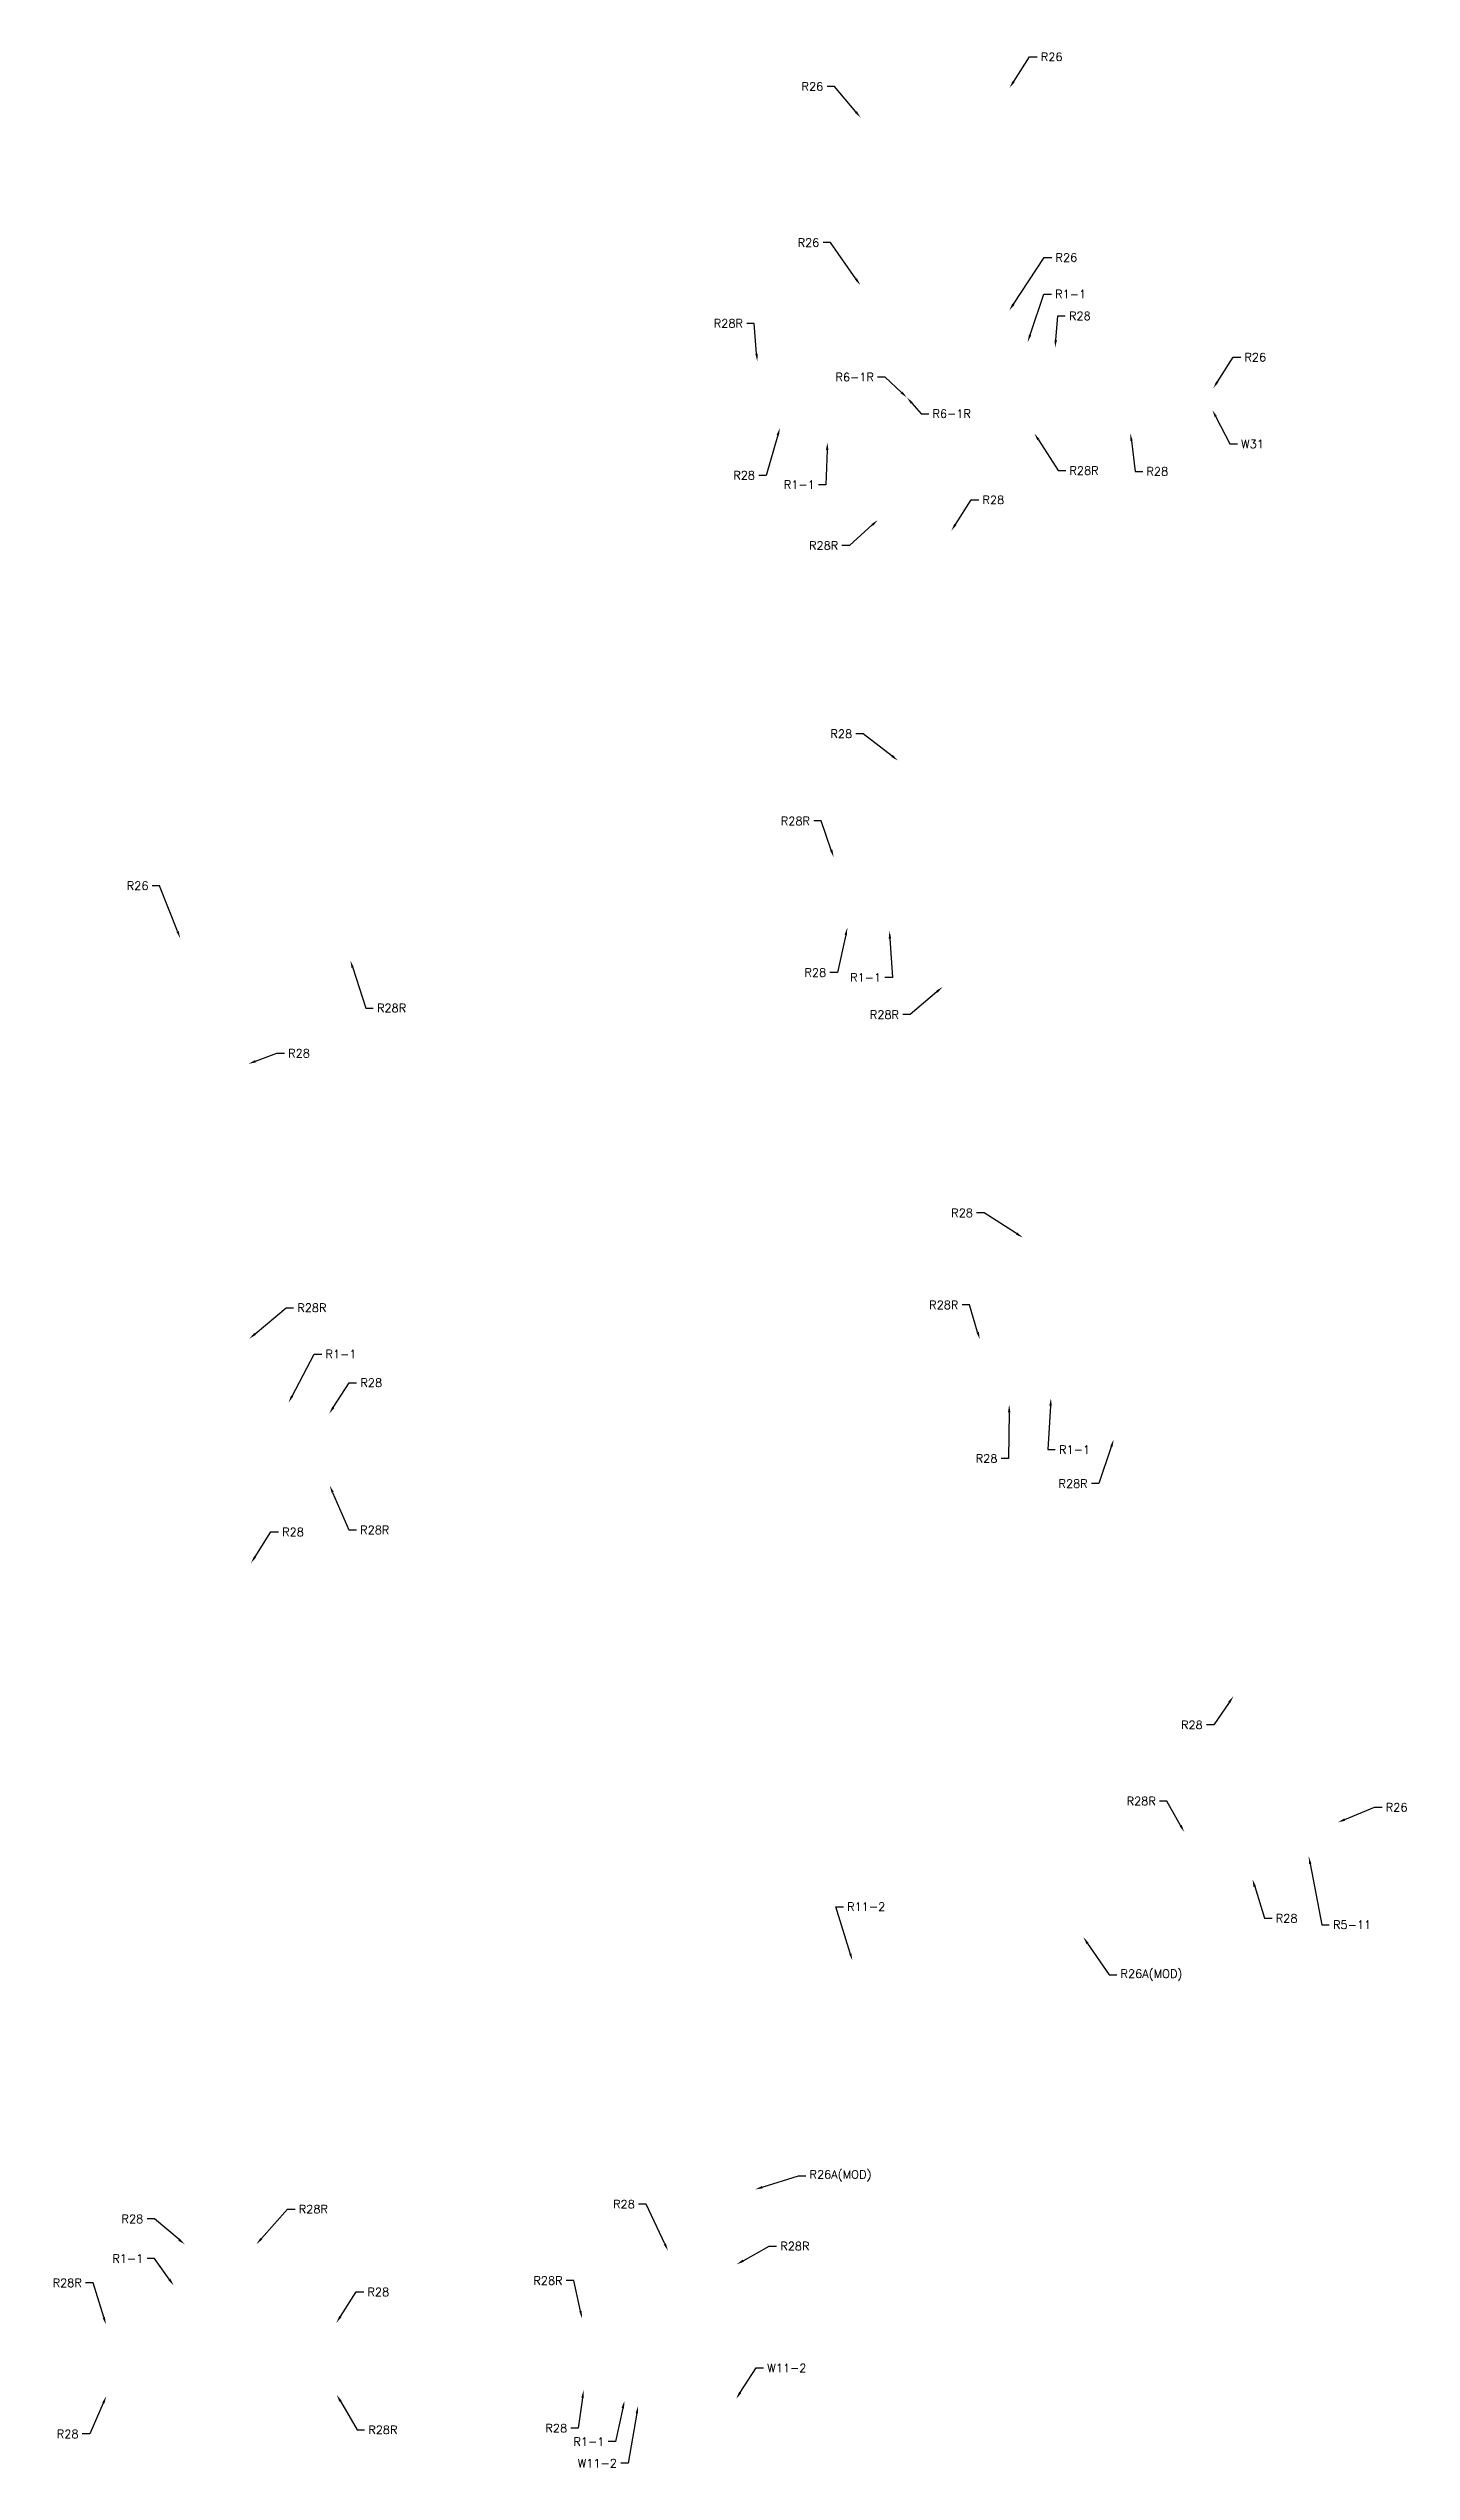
# Model space of a CAD drawing. Header units: feet. Extents: x 680 to 1336, y 215 to 1383.
import ezdxf
from ezdxf import colors
from ezdxf.entities.mleader import LeaderData, LeaderLine
from ezdxf.math import Vec2, Vec3

# ---------------------------------------------------------------- set-up
doc = ezdxf.new("R2010")
doc.units = ezdxf.units.FT
doc.header["$MEASUREMENT"] = 0
doc.layers.add('G-ANNO-NOTE', color=7, linetype='Continuous')
doc.styles.get("Standard").update_dxf_attribs({"font": 'simplex.shx'})

msp = doc.modelspace()

# ---------------------------------------------------------------- leaders
at = {"layer": 'G-ANNO-NOTE'}
ml = msp.add_multileader_mtext('Standard', dxfattribs=at)
ml.set_content('R26', color=256)
ml.set_leader_properties()
ml.build(insert=Vec2(0, 0))
ml.multileader.update_dxf_attribs({"dogleg_length": 0.18, "arrow_head_size": 3.6, "scale": 20})
ctx = ml.context
ctx.base_point, ctx.scale, ctx.arrow_head_size, ctx.landing_gap_size = Vec3(1155.9, 1378.6), 20, 3.6, 1.8
notes = []
notes.append((ctx, [(0, (1, 1, 0), (1152.3, 1378.6), (1, 0), 3.6, [(0, [(1142.7, 1363.7)], 0, [])])]))
ctx.mtext.insert, ctx.mtext.flow_direction = Vec3(1157.7, 1380.6), 5
ctx.mtext.has_bg_fill, ctx.mtext.bg_color, ctx.mtext.bg_scale_factor, ctx.mtext.bg_transparency, ctx.mtext.use_window_bg_color = 1, -1027028792, 1.5, 0, 1
ml = msp.add_multileader_mtext('Standard', dxfattribs=at)
ml.set_content('R26', color=256)
ml.set_leader_properties()
ml.build(insert=Vec2(0, 0))
ml.multileader.update_dxf_attribs({"dogleg_length": 0.18, "arrow_head_size": 3.6, "scale": 20})
ctx = ml.context
ctx.base_point, ctx.scale, ctx.arrow_head_size, ctx.landing_gap_size = Vec3(1040.8, 1364.3), 20, 3.6, 1.8
ctx.text_align_type = 2
notes.append((ctx, [(1, (1, 1, 0), (1058.3, 1364.3), (-1, 0), 3.6, [(0, [(1070.9, 1349.3)], 0, [])])]))
ctx.mtext.insert, ctx.mtext.alignment, ctx.mtext.flow_direction = Vec3(1052.9, 1366.3), 3, 5
ctx.mtext.has_bg_fill, ctx.mtext.bg_color, ctx.mtext.bg_scale_factor, ctx.mtext.bg_transparency, ctx.mtext.use_window_bg_color = 1, -1027028792, 1.5, 0, 1
ml = msp.add_multileader_mtext('Standard', dxfattribs=at)
ml.set_content('R26', color=256)
ml.set_leader_properties()
ml.build(insert=Vec2(0, 0))
ml.multileader.update_dxf_attribs({"dogleg_length": 0.18, "arrow_head_size": 3.6, "scale": 20})
ctx = ml.context
ctx.base_point, ctx.scale, ctx.arrow_head_size, ctx.landing_gap_size = Vec3(1038.9, 1289.1), 20, 3.6, 1.8
ctx.text_align_type = 2
notes.append((ctx, [(1, (1, 1, 0), (1056.4, 1289.1), (-1, 0), 3.6, [(0, [(1070.7, 1268.7)], 0, [])])]))
ctx.mtext.insert, ctx.mtext.alignment, ctx.mtext.flow_direction = Vec3(1051, 1291.1), 3, 5
ctx.mtext.has_bg_fill, ctx.mtext.bg_color, ctx.mtext.bg_scale_factor, ctx.mtext.bg_transparency, ctx.mtext.use_window_bg_color = 1, -1027028792, 1.5, 0, 1
ml = msp.add_multileader_mtext('Standard', dxfattribs=at)
ml.set_content('R1-1', color=256)
ml.set_leader_properties()
ml.build(insert=Vec2(0, 0))
ml.multileader.update_dxf_attribs({"dogleg_length": 0.18, "arrow_head_size": 3.6, "scale": 20})
ctx = ml.context
ctx.base_point, ctx.scale, ctx.arrow_head_size, ctx.landing_gap_size = Vec3(1162.8, 1264.3), 20, 3.6, 1.8
notes.append((ctx, [(0, (1, 1, 0), (1159.2, 1264.3), (1, 0), 3.6, [(0, [(1151.4, 1241.2)], 0, [])])]))
ctx.mtext.insert, ctx.mtext.flow_direction = Vec3(1164.6, 1266.3), 5
ctx.mtext.has_bg_fill, ctx.mtext.bg_color, ctx.mtext.bg_scale_factor, ctx.mtext.bg_transparency, ctx.mtext.use_window_bg_color = 1, -1027028792, 1.5, 0, 1
ml = msp.add_multileader_mtext('Standard', dxfattribs=at)
ml.set_content('R28R', color=256)
ml.set_leader_properties()
ml.build(insert=Vec2(0, 0))
ml.multileader.update_dxf_attribs({"dogleg_length": 0.18, "arrow_head_size": 3.6, "scale": 20})
ctx = ml.context
ctx.base_point, ctx.scale, ctx.arrow_head_size, ctx.landing_gap_size = Vec3(998.1, 1250.2), 20, 3.6, 1.8
ctx.text_align_type = 2
notes.append((ctx, [(1, (1, 1, 0), (1019.6, 1250.2), (-1, 0), 3.6, [(0, [(1021.1, 1231.9)], 0, [])])]))
ctx.mtext.insert, ctx.mtext.alignment, ctx.mtext.flow_direction = Vec3(1014.2, 1252.2), 3, 5
ctx.mtext.has_bg_fill, ctx.mtext.bg_color, ctx.mtext.bg_scale_factor, ctx.mtext.bg_transparency, ctx.mtext.use_window_bg_color = 1, -1027028792, 1.5, 0, 1
ml = msp.add_multileader_mtext('Standard', dxfattribs=at)
ml.set_content('R26', color=256)
ml.set_leader_properties()
ml.build(insert=Vec2(0, 0))
ml.multileader.update_dxf_attribs({"dogleg_length": 0.18, "arrow_head_size": 3.6, "scale": 20})
ctx = ml.context
ctx.base_point, ctx.scale, ctx.arrow_head_size, ctx.landing_gap_size = Vec3(1254, 1233.9), 20, 3.6, 1.8
notes.append((ctx, [(0, (1, 1, 0), (1250.4, 1233.9), (1, 0), 3.6, [(0, [(1240.8, 1219)], 0, [])])]))
ctx.mtext.insert, ctx.mtext.flow_direction = Vec3(1255.8, 1235.9), 5
ctx.mtext.has_bg_fill, ctx.mtext.bg_color, ctx.mtext.bg_scale_factor, ctx.mtext.bg_transparency, ctx.mtext.use_window_bg_color = 1, -1027028792, 1.5, 0, 1
ml = msp.add_multileader_mtext('Standard', dxfattribs=at)
ml.set_content('R6-1R', color=256)
ml.set_leader_properties()
ml.build(insert=Vec2(0, 0))
ml.multileader.update_dxf_attribs({"dogleg_length": 0.18, "arrow_head_size": 3.6, "scale": 20})
ctx = ml.context
ctx.base_point, ctx.scale, ctx.arrow_head_size, ctx.landing_gap_size = Vec3(1103.7, 1206.7), 20, 3.6, 1.8
notes.append((ctx, [(0, (1, 1, 0), (1100.1, 1206.7), (1, 0), 3.6, [(0, [(1093.2, 1214.5)], 0, [])])]))
ctx.mtext.insert, ctx.mtext.flow_direction = Vec3(1105.5, 1208.7), 5
ctx.mtext.has_bg_fill, ctx.mtext.bg_color, ctx.mtext.bg_scale_factor, ctx.mtext.bg_transparency, ctx.mtext.use_window_bg_color = 1, -1027028792, 1.5, 0, 1
ml = msp.add_multileader_mtext('Standard', dxfattribs=at)
ml.set_content('W31', color=256)
ml.set_leader_properties()
ml.build(insert=Vec2(0, 0))
ml.multileader.update_dxf_attribs({"dogleg_length": 0.18, "arrow_head_size": 3.6, "scale": 20})
ctx = ml.context
ctx.base_point, ctx.scale, ctx.arrow_head_size, ctx.landing_gap_size = Vec3(1252.4, 1192.1), 20, 3.6, 1.8
notes.append((ctx, [(0, (1, 1, 0), (1248.8, 1192.1), (1, 0), 3.6, [(0, [(1240.4, 1208.4)], 0, [])])]))
ctx.mtext.insert, ctx.mtext.flow_direction = Vec3(1254.2, 1194.1), 5
ctx.mtext.has_bg_fill, ctx.mtext.bg_color, ctx.mtext.bg_scale_factor, ctx.mtext.bg_transparency, ctx.mtext.use_window_bg_color = 1, -1027028792, 1.5, 0, 1
ml = msp.add_multileader_mtext('Standard', dxfattribs=at)
ml.set_content('R1-1', color=256)
ml.set_leader_properties()
ml.build(insert=Vec2(0, 0))
ml.multileader.update_dxf_attribs({"dogleg_length": 0.18, "arrow_head_size": 3.6, "scale": 20})
ctx = ml.context
ctx.base_point, ctx.scale, ctx.arrow_head_size, ctx.landing_gap_size = Vec3(1034.1, 1172.5), 20, 3.6, 1.8
ctx.text_align_type = 2
notes.append((ctx, [(1, (1, 1, 0), (1054.2, 1172.5), (-1, 0), 3.6, [(0, [(1054.9, 1192.8)], 0, [])])]))
ctx.mtext.insert, ctx.mtext.alignment, ctx.mtext.flow_direction = Vec3(1048.8, 1174.5), 3, 5
ctx.mtext.has_bg_fill, ctx.mtext.bg_color, ctx.mtext.bg_scale_factor, ctx.mtext.bg_transparency, ctx.mtext.use_window_bg_color = 1, -1027028792, 1.5, 0, 1
ml = msp.add_multileader_mtext('Standard', dxfattribs=at)
ml.set_content('R28R', color=256)
ml.set_leader_properties()
ml.build(insert=Vec2(0, 0))
ml.multileader.update_dxf_attribs({"dogleg_length": 0.18, "arrow_head_size": 3.6, "scale": 20})
ctx = ml.context
ctx.base_point, ctx.scale, ctx.arrow_head_size, ctx.landing_gap_size = Vec3(1169.7, 1179.3), 20, 3.6, 1.8
notes.append((ctx, [(0, (1, 1, 0), (1166.1, 1179.3), (1, 0), 3.6, [(0, [(1154.6, 1197.2)], 0, [])])]))
ctx.mtext.insert, ctx.mtext.flow_direction = Vec3(1171.5, 1181.3), 5
ctx.mtext.has_bg_fill, ctx.mtext.bg_color, ctx.mtext.bg_scale_factor, ctx.mtext.bg_transparency, ctx.mtext.use_window_bg_color = 1, -1027028792, 1.5, 0, 1
ml = msp.add_multileader_mtext('Standard', dxfattribs=at)
ml.set_content('R28', color=256)
ml.set_leader_properties()
ml.build(insert=Vec2(0, 0))
ml.multileader.update_dxf_attribs({"dogleg_length": 0.18, "arrow_head_size": 3.6, "scale": 20})
ctx = ml.context
ctx.base_point, ctx.scale, ctx.arrow_head_size, ctx.landing_gap_size = Vec3(1206.8, 1178.9), 20, 3.6, 1.8
notes.append((ctx, [(0, (1, 1, 0), (1203.2, 1178.9), (1, 0), 3.6, [(0, [(1200.9, 1197.2)], 0, [])])]))
ctx.mtext.insert, ctx.mtext.flow_direction = Vec3(1208.6, 1180.9), 5
ctx.mtext.has_bg_fill, ctx.mtext.bg_color, ctx.mtext.bg_scale_factor, ctx.mtext.bg_transparency, ctx.mtext.use_window_bg_color = 1, -1027028792, 1.5, 0, 1
ml = msp.add_multileader_mtext('Standard', dxfattribs=at)
ml.set_content('R28', color=256)
ml.set_leader_properties()
ml.build(insert=Vec2(0, 0))
ml.multileader.update_dxf_attribs({"dogleg_length": 0.18, "arrow_head_size": 3.6, "scale": 20})
ctx = ml.context
ctx.base_point, ctx.scale, ctx.arrow_head_size, ctx.landing_gap_size = Vec3(1127.8, 1165.2), 20, 3.6, 1.8
notes.append((ctx, [(0, (1, 1, 0), (1124.2, 1165.2), (1, 0), 3.6, [(0, [(1114.6, 1150.3)], 0, [])])]))
ctx.mtext.insert, ctx.mtext.flow_direction = Vec3(1129.6, 1167.2), 5
ctx.mtext.has_bg_fill, ctx.mtext.bg_color, ctx.mtext.bg_scale_factor, ctx.mtext.bg_transparency, ctx.mtext.use_window_bg_color = 1, -1027028792, 1.5, 0, 1
ml = msp.add_multileader_mtext('Standard', dxfattribs=at)
ml.set_content('R28R', color=256)
ml.set_leader_properties()
ml.build(insert=Vec2(0, 0))
ml.multileader.update_dxf_attribs({"dogleg_length": 0.18, "arrow_head_size": 3.6, "scale": 20})
ctx = ml.context
ctx.base_point, ctx.scale, ctx.arrow_head_size, ctx.landing_gap_size = Vec3(1044, 1143.2), 20, 3.6, 1.8
ctx.text_align_type = 2
notes.append((ctx, [(1, (1, 1, 0), (1065.5, 1143.2), (-1, 0), 3.6, [(0, [(1079.2, 1155.5)], 0, [])])]))
ctx.mtext.insert, ctx.mtext.alignment, ctx.mtext.flow_direction = Vec3(1060.1, 1145.2), 3, 5
ctx.mtext.has_bg_fill, ctx.mtext.bg_color, ctx.mtext.bg_scale_factor, ctx.mtext.bg_transparency, ctx.mtext.use_window_bg_color = 1, -1027028792, 1.5, 0, 1
ml = msp.add_multileader_mtext('Standard', dxfattribs=at)
ml.set_content('R28', color=256)
ml.set_leader_properties()
ml.build(insert=Vec2(0, 0))
ml.multileader.update_dxf_attribs({"dogleg_length": 0.18, "arrow_head_size": 3.6, "scale": 20})
ctx = ml.context
ctx.base_point, ctx.scale, ctx.arrow_head_size, ctx.landing_gap_size = Vec3(1054.6, 1052.5), 20, 3.6, 1.8
ctx.text_align_type = 2
notes.append((ctx, [(1, (1, 1, 0), (1072.2, 1052.5), (-1, 0), 3.6, [(0, [(1088.9, 1039.6)], 0, [])])]))
ctx.mtext.insert, ctx.mtext.alignment, ctx.mtext.flow_direction = Vec3(1066.8, 1054.5), 3, 5
ctx.mtext.has_bg_fill, ctx.mtext.bg_color, ctx.mtext.bg_scale_factor, ctx.mtext.bg_transparency, ctx.mtext.use_window_bg_color = 1, -1027028792, 1.5, 0, 1
ml = msp.add_multileader_mtext('Standard', dxfattribs=at)
ml.set_content('R28R', color=256)
ml.set_leader_properties()
ml.build(insert=Vec2(0, 0))
ml.multileader.update_dxf_attribs({"dogleg_length": 0.18, "arrow_head_size": 3.6, "scale": 20})
ctx = ml.context
ctx.base_point, ctx.scale, ctx.arrow_head_size, ctx.landing_gap_size = Vec3(1030.4, 1010.5), 20, 3.6, 1.8
ctx.text_align_type = 2
notes.append((ctx, [(1, (1, 1, 0), (1051.9, 1010.5), (-1, 0), 3.6, [(0, [(1057.9, 993.1)], 0, [])])]))
ctx.mtext.insert, ctx.mtext.alignment, ctx.mtext.flow_direction = Vec3(1046.5, 1012.5), 3, 5
ctx.mtext.has_bg_fill, ctx.mtext.bg_color, ctx.mtext.bg_scale_factor, ctx.mtext.bg_transparency, ctx.mtext.use_window_bg_color = 1, -1027028792, 1.5, 0, 1
ml = msp.add_multileader_mtext('Standard', dxfattribs=at)
ml.set_content('R26', color=256)
ml.set_leader_properties()
ml.build(insert=Vec2(0, 0))
ml.multileader.update_dxf_attribs({"dogleg_length": 0.18, "arrow_head_size": 3.6, "scale": 20})
ctx = ml.context
ctx.base_point, ctx.scale, ctx.arrow_head_size, ctx.landing_gap_size = Vec3(715.7, 979.3), 20, 3.6, 1.8
ctx.text_align_type = 2
notes.append((ctx, [(1, (1, 1, 0), (733.2, 979.3), (-1, 0), 3.6, [(0, [(743.1, 954)], 0, [])])]))
ctx.mtext.insert, ctx.mtext.alignment, ctx.mtext.flow_direction = Vec3(727.8, 981.3), 3, 5
ctx.mtext.has_bg_fill, ctx.mtext.bg_color, ctx.mtext.bg_scale_factor, ctx.mtext.bg_transparency, ctx.mtext.use_window_bg_color = 1, -1027028792, 1.5, 0, 1
ml = msp.add_multileader_mtext('Standard', dxfattribs=at)
ml.set_content('R1-1', color=256)
ml.set_leader_properties()
ml.build(insert=Vec2(0, 0))
ml.multileader.update_dxf_attribs({"dogleg_length": 0.18, "arrow_head_size": 3.6, "scale": 20})
ctx = ml.context
ctx.base_point, ctx.scale, ctx.arrow_head_size, ctx.landing_gap_size = Vec3(1066.1, 935.1), 20, 3.6, 1.8
ctx.text_align_type = 2
notes.append((ctx, [(1, (1, 1, 0), (1086.2, 935.1), (-1, 0), 3.6, [(0, [(1084.8, 957.5)], 0, [])])]))
ctx.mtext.insert, ctx.mtext.alignment, ctx.mtext.flow_direction = Vec3(1080.8, 937.1), 3, 5
ctx.mtext.has_bg_fill, ctx.mtext.bg_color, ctx.mtext.bg_scale_factor, ctx.mtext.bg_transparency, ctx.mtext.use_window_bg_color = 1, -1027028792, 1.5, 0, 1
ml = msp.add_multileader_mtext('Standard', dxfattribs=at)
ml.set_content('R28R', color=256)
ml.set_leader_properties()
ml.build(insert=Vec2(0, 0))
ml.multileader.update_dxf_attribs({"dogleg_length": 0.18, "arrow_head_size": 3.6, "scale": 20})
ctx = ml.context
ctx.base_point, ctx.scale, ctx.arrow_head_size, ctx.landing_gap_size = Vec3(836.1, 920.4), 20, 3.6, 1.8
notes.append((ctx, [(0, (1, 1, 0), (832.5, 920.4), (1, 0), 3.6, [(0, [(825.1, 943.2)], 0, [])])]))
ctx.mtext.insert, ctx.mtext.flow_direction = Vec3(837.9, 922.4), 5
ctx.mtext.has_bg_fill, ctx.mtext.bg_color, ctx.mtext.bg_scale_factor, ctx.mtext.bg_transparency, ctx.mtext.use_window_bg_color = 1, -1027028792, 1.5, 0, 1
ml = msp.add_multileader_mtext('Standard', dxfattribs=at)
ml.set_content('R28', color=256)
ml.set_leader_properties()
ml.build(insert=Vec2(0, 0))
ml.multileader.update_dxf_attribs({"dogleg_length": 0.18, "arrow_head_size": 3.6, "scale": 20})
ctx = ml.context
ctx.base_point, ctx.scale, ctx.arrow_head_size, ctx.landing_gap_size = Vec3(793.3, 898.6), 20, 3.6, 1.8
notes.append((ctx, [(0, (1, 1, 0), (789.7, 898.6), (1, 0), 3.6, [(0, [(776, 893.5)], 0, [])])]))
ctx.mtext.insert, ctx.mtext.flow_direction = Vec3(795.1, 900.6), 5
ctx.mtext.has_bg_fill, ctx.mtext.bg_color, ctx.mtext.bg_scale_factor, ctx.mtext.bg_transparency, ctx.mtext.use_window_bg_color = 1, -1027028792, 1.5, 0, 1
ml = msp.add_multileader_mtext('Standard', dxfattribs=at)
ml.set_content('R28', color=256)
ml.set_leader_properties()
ml.build(insert=Vec2(0, 0))
ml.multileader.update_dxf_attribs({"dogleg_length": 0.18, "arrow_head_size": 3.6, "scale": 20})
ctx = ml.context
ctx.base_point, ctx.scale, ctx.arrow_head_size, ctx.landing_gap_size = Vec3(1112.7, 821.7), 20, 3.6, 1.8
ctx.text_align_type = 2
notes.append((ctx, [(1, (1, 1, 0), (1130.4, 821.7), (-1, 0), 3.6, [(0, [(1149.1, 809.8)], 0, [])])]))
ctx.mtext.insert, ctx.mtext.alignment, ctx.mtext.flow_direction = Vec3(1125, 823.7), 3, 5
ctx.mtext.has_bg_fill, ctx.mtext.bg_color, ctx.mtext.bg_scale_factor, ctx.mtext.bg_transparency, ctx.mtext.use_window_bg_color = 1, -1027028792, 1.5, 0, 1
ml = msp.add_multileader_mtext('Standard', dxfattribs=at)
ml.set_content('R28R', color=256)
ml.set_leader_properties()
ml.build(insert=Vec2(0, 0))
ml.multileader.update_dxf_attribs({"dogleg_length": 0.18, "arrow_head_size": 3.6, "scale": 20})
ctx = ml.context
ctx.base_point, ctx.scale, ctx.arrow_head_size, ctx.landing_gap_size = Vec3(1101.9, 777.4), 20, 3.6, 1.8
ctx.text_align_type = 2
notes.append((ctx, [(1, (1, 1, 0), (1123.4, 777.4), (-1, 0), 3.6, [(0, [(1128.3, 760.8)], 0, [])])]))
ctx.mtext.insert, ctx.mtext.alignment, ctx.mtext.flow_direction = Vec3(1118, 779.4), 3, 5
ctx.mtext.has_bg_fill, ctx.mtext.bg_color, ctx.mtext.bg_scale_factor, ctx.mtext.bg_transparency, ctx.mtext.use_window_bg_color = 1, -1027028792, 1.5, 0, 1
ml = msp.add_multileader_mtext('Standard', dxfattribs=at)
ml.set_content('R1-1', color=256)
ml.set_leader_properties()
ml.build(insert=Vec2(0, 0))
ml.multileader.update_dxf_attribs({"dogleg_length": 0.18, "arrow_head_size": 3.6, "scale": 20})
ctx = ml.context
ctx.base_point, ctx.scale, ctx.arrow_head_size, ctx.landing_gap_size = Vec3(811.3, 753.7), 20, 3.6, 1.8
notes.append((ctx, [(0, (1, 1, 0), (807.7, 753.7), (1, 0), 3.6, [(0, [(795.3, 730.3)], 0, [])])]))
ctx.mtext.insert, ctx.mtext.flow_direction = Vec3(813.1, 755.7), 5
ctx.mtext.has_bg_fill, ctx.mtext.bg_color, ctx.mtext.bg_scale_factor, ctx.mtext.bg_transparency, ctx.mtext.use_window_bg_color = 1, -1027028792, 1.5, 0, 1
ml = msp.add_multileader_mtext('Standard', dxfattribs=at)
ml.set_content('R28', color=256)
ml.set_leader_properties()
ml.build(insert=Vec2(0, 0))
ml.multileader.update_dxf_attribs({"dogleg_length": 0.18, "arrow_head_size": 3.6, "scale": 20})
ctx = ml.context
ctx.base_point, ctx.scale, ctx.arrow_head_size, ctx.landing_gap_size = Vec3(1124.5, 703.4), 20, 3.6, 1.8
ctx.text_align_type = 2
notes.append((ctx, [(1, (1, 1, 0), (1142.2, 703.4), (-1, 0), 3.6, [(0, [(1142.5, 729.3)], 0, [])])]))
ctx.mtext.insert, ctx.mtext.alignment, ctx.mtext.flow_direction = Vec3(1136.8, 705.4), 3, 5
ctx.mtext.has_bg_fill, ctx.mtext.bg_color, ctx.mtext.bg_scale_factor, ctx.mtext.bg_transparency, ctx.mtext.use_window_bg_color = 1, -1027028792, 1.5, 0, 1
ml = msp.add_multileader_mtext('Standard', dxfattribs=at)
ml.set_content('R1-1', color=256)
ml.set_leader_properties()
ml.build(insert=Vec2(0, 0))
ml.multileader.update_dxf_attribs({"dogleg_length": 0.18, "arrow_head_size": 3.6, "scale": 20})
ctx = ml.context
ctx.base_point, ctx.scale, ctx.arrow_head_size, ctx.landing_gap_size = Vec3(1164.7, 707.7), 20, 3.6, 1.8
notes.append((ctx, [(0, (1, 1, 0), (1161.1, 707.7), (1, 0), 3.6, [(0, [(1162.6, 732.4)], 0, [])])]))
ctx.mtext.insert, ctx.mtext.flow_direction = Vec3(1166.5, 709.7), 5
ctx.mtext.has_bg_fill, ctx.mtext.bg_color, ctx.mtext.bg_scale_factor, ctx.mtext.bg_transparency, ctx.mtext.use_window_bg_color = 1, -1027028792, 1.5, 0, 1
ml = msp.add_multileader_mtext('Standard', dxfattribs=at)
ml.set_content('R28R', color=256)
ml.set_leader_properties()
ml.build(insert=Vec2(0, 0))
ml.multileader.update_dxf_attribs({"dogleg_length": 0.18, "arrow_head_size": 3.6, "scale": 20})
ctx = ml.context
ctx.base_point, ctx.scale, ctx.arrow_head_size, ctx.landing_gap_size = Vec3(828, 669), 20, 3.6, 1.8
notes.append((ctx, [(0, (1, 1, 0), (824.4, 669), (1, 0), 3.6, [(0, [(815.1, 690.4)], 0, [])])]))
ctx.mtext.insert, ctx.mtext.flow_direction = Vec3(829.8, 671), 5
ctx.mtext.has_bg_fill, ctx.mtext.bg_color, ctx.mtext.bg_scale_factor, ctx.mtext.bg_transparency, ctx.mtext.use_window_bg_color = 1, -1027028792, 1.5, 0, 1
ml = msp.add_multileader_mtext('Standard', dxfattribs=at)
ml.set_content('R28', color=256)
ml.set_leader_properties()
ml.build(insert=Vec2(0, 0))
ml.multileader.update_dxf_attribs({"dogleg_length": 0.18, "arrow_head_size": 3.6, "scale": 20})
ctx = ml.context
ctx.base_point, ctx.scale, ctx.arrow_head_size, ctx.landing_gap_size = Vec3(790.4, 668), 20, 3.6, 1.8
notes.append((ctx, [(0, (1, 1, 0), (786.8, 668), (1, 0), 3.6, [(0, [(777.2, 653)], 0, [])])]))
ctx.mtext.insert, ctx.mtext.flow_direction = Vec3(792.2, 670), 5
ctx.mtext.has_bg_fill, ctx.mtext.bg_color, ctx.mtext.bg_scale_factor, ctx.mtext.bg_transparency, ctx.mtext.use_window_bg_color = 1, -1027028792, 1.5, 0, 1
ml = msp.add_multileader_mtext('Standard', dxfattribs=at)
ml.set_content('R28', color=256)
ml.set_leader_properties()
ml.build(insert=Vec2(0, 0))
ml.multileader.update_dxf_attribs({"dogleg_length": 0.18, "arrow_head_size": 3.6, "scale": 20})
ctx = ml.context
ctx.base_point, ctx.scale, ctx.arrow_head_size, ctx.landing_gap_size = Vec3(1223.4, 575.1), 20, 3.6, 1.8
ctx.text_align_type = 2
notes.append((ctx, [(1, (1, 1, 0), (1241.1, 575.1), (-1, 0), 3.6, [(0, [(1250.5, 588.9)], 0, [])])]))
ctx.mtext.insert, ctx.mtext.alignment, ctx.mtext.flow_direction = Vec3(1235.7, 577.1), 3, 5
ctx.mtext.has_bg_fill, ctx.mtext.bg_color, ctx.mtext.bg_scale_factor, ctx.mtext.bg_transparency, ctx.mtext.use_window_bg_color = 1, -1027028792, 1.5, 0, 1
ml = msp.add_multileader_mtext('Standard', dxfattribs=at)
ml.set_content('R28R', color=256)
ml.set_leader_properties()
ml.build(insert=Vec2(0, 0))
ml.multileader.update_dxf_attribs({"dogleg_length": 0.18, "arrow_head_size": 3.6, "scale": 20})
ctx = ml.context
ctx.base_point, ctx.scale, ctx.arrow_head_size, ctx.landing_gap_size = Vec3(1197, 538.4), 20, 3.6, 1.8
ctx.text_align_type = 2
notes.append((ctx, [(1, (1, 1, 0), (1218.5, 538.4), (-1, 0), 3.6, [(0, [(1226.8, 523.5)], 0, [])])]))
ctx.mtext.insert, ctx.mtext.alignment, ctx.mtext.flow_direction = Vec3(1213.1, 540.4), 3, 5
ctx.mtext.has_bg_fill, ctx.mtext.bg_color, ctx.mtext.bg_scale_factor, ctx.mtext.bg_transparency, ctx.mtext.use_window_bg_color = 1, -1027028792, 1.5, 0, 1
ml = msp.add_multileader_mtext('Standard', dxfattribs=at)
ml.set_content('R26', color=256)
ml.set_leader_properties()
ml.build(insert=Vec2(0, 0))
ml.multileader.update_dxf_attribs({"dogleg_length": 0.18, "arrow_head_size": 3.6, "scale": 20})
ctx = ml.context
ctx.base_point, ctx.scale, ctx.arrow_head_size, ctx.landing_gap_size = Vec3(1322.1, 535.4), 20, 3.6, 1.8
notes.append((ctx, [(0, (1, 1, 0), (1318.5, 535.4), (1, 0), 3.6, [(0, [(1300.8, 528.1)], 0, [])])]))
ctx.mtext.insert, ctx.mtext.flow_direction = Vec3(1323.9, 537.4), 5
ctx.mtext.has_bg_fill, ctx.mtext.bg_color, ctx.mtext.bg_scale_factor, ctx.mtext.bg_transparency, ctx.mtext.use_window_bg_color = 1, -1027028792, 1.5, 0, 1
ml = msp.add_multileader_mtext('Standard', dxfattribs=at)
ml.set_content('R5-11', color=256)
ml.set_leader_properties()
ml.build(insert=Vec2(0, 0))
ml.multileader.update_dxf_attribs({"dogleg_length": 0.18, "arrow_head_size": 3.6, "scale": 20})
ctx = ml.context
ctx.base_point, ctx.scale, ctx.arrow_head_size, ctx.landing_gap_size = Vec3(1296.7, 478.8), 20, 3.6, 1.8
notes.append((ctx, [(0, (1, 1, 0), (1293.1, 478.8), (1, 0), 3.6, [(0, [(1286.8, 511.7)], 0, [])])]))
ctx.mtext.insert, ctx.mtext.flow_direction = Vec3(1298.5, 480.8), 5
ctx.mtext.has_bg_fill, ctx.mtext.bg_color, ctx.mtext.bg_scale_factor, ctx.mtext.bg_transparency, ctx.mtext.use_window_bg_color = 1, -1027028792, 1.5, 0, 1
ml = msp.add_multileader_mtext('Standard', dxfattribs=at)
ml.set_content('R11-2', color=256)
ml.set_leader_properties()
ml.build(insert=Vec2(0, 0))
ml.multileader.update_dxf_attribs({"dogleg_length": 0.18, "arrow_head_size": 3.6, "scale": 20})
ctx = ml.context
ctx.base_point, ctx.scale, ctx.arrow_head_size, ctx.landing_gap_size = Vec3(1062.6, 487.5), 20, 3.6, 1.8
notes.append((ctx, [(0, (1, 1, 0), (1059, 487.5), (1, 0), 3.6, [(0, [(1066.9, 461.6)], 0, [])])]))
ctx.mtext.insert, ctx.mtext.flow_direction = Vec3(1064.4, 489.5), 5
ctx.mtext.has_bg_fill, ctx.mtext.bg_color, ctx.mtext.bg_scale_factor, ctx.mtext.bg_transparency, ctx.mtext.use_window_bg_color = 1, -1027028792, 1.5, 0, 1
ml = msp.add_multileader_mtext('Standard', dxfattribs=at)
ml.set_content('R26A(MOD)', color=256)
ml.set_leader_properties()
ml.build(insert=Vec2(0, 0))
ml.multileader.update_dxf_attribs({"dogleg_length": 0.18, "arrow_head_size": 3.6, "scale": 20})
ctx = ml.context
ctx.base_point, ctx.scale, ctx.arrow_head_size, ctx.landing_gap_size = Vec3(1194.3, 454.6), 20, 3.6, 1.8
notes.append((ctx, [(0, (1, 1, 0), (1190.7, 454.6), (1, 0), 3.6, [(0, [(1178.2, 472.8)], 0, [])])]))
ctx.mtext.insert, ctx.mtext.flow_direction = Vec3(1196.1, 457.2), 5
ctx.mtext.has_bg_fill, ctx.mtext.bg_color, ctx.mtext.bg_scale_factor, ctx.mtext.bg_transparency, ctx.mtext.use_window_bg_color = 1, -1027028792, 1.5, 0, 1
ml = msp.add_multileader_mtext('Standard', dxfattribs=at)
ml.set_content('R26A(MOD)', color=256)
ml.set_leader_properties()
ml.build(insert=Vec2(0, 0))
ml.multileader.update_dxf_attribs({"dogleg_length": 0.18, "arrow_head_size": 3.6, "scale": 20})
ctx = ml.context
ctx.base_point, ctx.scale, ctx.arrow_head_size, ctx.landing_gap_size = Vec3(1044.5, 357.9), 20, 3.6, 1.8
notes.append((ctx, [(0, (1, 1, 0), (1040.9, 357.9), (1, 0), 3.6, [(0, [(1020.1, 351.3)], 0, [])])]))
ctx.mtext.insert, ctx.mtext.flow_direction = Vec3(1046.3, 360.5), 5
ctx.mtext.has_bg_fill, ctx.mtext.bg_color, ctx.mtext.bg_scale_factor, ctx.mtext.bg_transparency, ctx.mtext.use_window_bg_color = 1, -1027028792, 1.5, 0, 1
ml = msp.add_multileader_mtext('Standard', dxfattribs=at)
ml.set_content('R28R', color=256)
ml.set_leader_properties()
ml.build(insert=Vec2(0, 0))
ml.multileader.update_dxf_attribs({"dogleg_length": 0.18, "arrow_head_size": 3.6, "scale": 20})
ctx = ml.context
ctx.base_point, ctx.scale, ctx.arrow_head_size, ctx.landing_gap_size = Vec3(798.4, 341.8), 20, 3.6, 1.8
notes.append((ctx, [(0, (1, 1, 0), (794.8, 341.8), (1, 0), 3.6, [(0, [(779.8, 324.9)], 0, [])])]))
ctx.mtext.insert, ctx.mtext.flow_direction = Vec3(800.2, 343.8), 5
ctx.mtext.has_bg_fill, ctx.mtext.bg_color, ctx.mtext.bg_scale_factor, ctx.mtext.bg_transparency, ctx.mtext.use_window_bg_color = 1, -1027028792, 1.5, 0, 1
ml = msp.add_multileader_mtext('Standard', dxfattribs=at)
ml.set_content('R28', color=256)
ml.set_leader_properties()
ml.build(insert=Vec2(0, 0))
ml.multileader.update_dxf_attribs({"dogleg_length": 0.18, "arrow_head_size": 3.6, "scale": 20})
ctx = ml.context
ctx.base_point, ctx.scale, ctx.arrow_head_size, ctx.landing_gap_size = Vec3(949.8, 344.2), 20, 3.6, 1.8
ctx.text_align_type = 2
notes.append((ctx, [(1, (1, 1, 0), (967.5, 344.2), (-1, 0), 3.6, [(0, [(978.1, 321.8)], 0, [])])]))
ctx.mtext.insert, ctx.mtext.alignment, ctx.mtext.flow_direction = Vec3(962.1, 346.2), 3, 5
ctx.mtext.has_bg_fill, ctx.mtext.bg_color, ctx.mtext.bg_scale_factor, ctx.mtext.bg_transparency, ctx.mtext.use_window_bg_color = 1, -1027028792, 1.5, 0, 1
ml = msp.add_multileader_mtext('Standard', dxfattribs=at)
ml.set_content('R28R', color=256)
ml.set_leader_properties()
ml.build(insert=Vec2(0, 0))
ml.multileader.update_dxf_attribs({"dogleg_length": 0.18, "arrow_head_size": 3.6, "scale": 20})
ctx = ml.context
ctx.base_point, ctx.scale, ctx.arrow_head_size, ctx.landing_gap_size = Vec3(1030.4, 324), 20, 3.6, 1.8
notes.append((ctx, [(0, (1, 1, 0), (1026.8, 324), (1, 0), 3.6, [(0, [(1011.2, 315.2)], 0, [])])]))
ctx.mtext.insert, ctx.mtext.flow_direction = Vec3(1032.2, 326), 5
ctx.mtext.has_bg_fill, ctx.mtext.bg_color, ctx.mtext.bg_scale_factor, ctx.mtext.bg_transparency, ctx.mtext.use_window_bg_color = 1, -1027028792, 1.5, 0, 1
ml = msp.add_multileader_mtext('Standard', dxfattribs=at)
ml.set_content('R28R', color=256)
ml.set_leader_properties()
ml.build(insert=Vec2(0, 0))
ml.multileader.update_dxf_attribs({"dogleg_length": 0.18, "arrow_head_size": 3.6, "scale": 20})
ctx = ml.context
ctx.base_point, ctx.scale, ctx.arrow_head_size, ctx.landing_gap_size = Vec3(679.6, 306.3), 20, 3.6, 1.8
ctx.text_align_type = 2
notes.append((ctx, [(1, (1, 1, 0), (701.1, 306.3), (-1, 0), 3.6, [(0, [(707.3, 286.3)], 0, [])])]))
ctx.mtext.insert, ctx.mtext.alignment, ctx.mtext.flow_direction = Vec3(695.7, 308.3), 3, 5
ctx.mtext.has_bg_fill, ctx.mtext.bg_color, ctx.mtext.bg_scale_factor, ctx.mtext.bg_transparency, ctx.mtext.use_window_bg_color = 1, -1027028792, 1.5, 0, 1
ml = msp.add_multileader_mtext('Standard', dxfattribs=at)
ml.set_content('R28', color=256)
ml.set_leader_properties()
ml.build(insert=Vec2(0, 0))
ml.multileader.update_dxf_attribs({"dogleg_length": 0.18, "arrow_head_size": 3.6, "scale": 20})
ctx = ml.context
ctx.base_point, ctx.scale, ctx.arrow_head_size, ctx.landing_gap_size = Vec3(831.5, 301.9), 20, 3.6, 1.8
notes.append((ctx, [(0, (1, 1, 0), (827.9, 301.9), (1, 0), 3.6, [(0, [(818.3, 287)], 0, [])])]))
ctx.mtext.insert, ctx.mtext.flow_direction = Vec3(833.3, 303.9), 5
ctx.mtext.has_bg_fill, ctx.mtext.bg_color, ctx.mtext.bg_scale_factor, ctx.mtext.bg_transparency, ctx.mtext.use_window_bg_color = 1, -1027028792, 1.5, 0, 1
ml = msp.add_multileader_mtext('Standard', dxfattribs=at)
ml.set_content('R28R', color=256)
ml.set_leader_properties()
ml.build(insert=Vec2(0, 0))
ml.multileader.update_dxf_attribs({"dogleg_length": 0.18, "arrow_head_size": 3.6, "scale": 20})
ctx = ml.context
ctx.base_point, ctx.scale, ctx.arrow_head_size, ctx.landing_gap_size = Vec3(911.3, 307.4), 20, 3.6, 1.8
ctx.text_align_type = 2
notes.append((ctx, [(1, (1, 1, 0), (932.7, 307.4), (-1, 0), 3.6, [(0, [(936.7, 289.1)], 0, [])])]))
ctx.mtext.insert, ctx.mtext.alignment, ctx.mtext.flow_direction = Vec3(927.3, 309.4), 3, 5
ctx.mtext.has_bg_fill, ctx.mtext.bg_color, ctx.mtext.bg_scale_factor, ctx.mtext.bg_transparency, ctx.mtext.use_window_bg_color = 1, -1027028792, 1.5, 0, 1
ml = msp.add_multileader_mtext('Standard', dxfattribs=at)
ml.set_content('W11-2', color=256)
ml.set_leader_properties()
ml.build(insert=Vec2(0, 0))
ml.multileader.update_dxf_attribs({"dogleg_length": 0.18, "arrow_head_size": 3.6, "scale": 20})
ctx = ml.context
ctx.base_point, ctx.scale, ctx.arrow_head_size, ctx.landing_gap_size = Vec3(1024.1, 265.3), 20, 3.6, 1.8
notes.append((ctx, [(0, (1, 1, 0), (1020.5, 265.3), (1, 0), 3.6, [(0, [(1010.9, 250.4)], 0, [])])]))
ctx.mtext.insert, ctx.mtext.flow_direction = Vec3(1025.9, 267.3), 5
ctx.mtext.has_bg_fill, ctx.mtext.bg_color, ctx.mtext.bg_scale_factor, ctx.mtext.bg_transparency, ctx.mtext.use_window_bg_color = 1, -1027028792, 1.5, 0, 1
ml = msp.add_multileader_mtext('Standard', dxfattribs=at)
ml.set_content('R28', color=256)
ml.set_leader_properties()
ml.build(insert=Vec2(0, 0))
ml.multileader.update_dxf_attribs({"dogleg_length": 0.18, "arrow_head_size": 3.6, "scale": 20})
ctx = ml.context
ctx.base_point, ctx.scale, ctx.arrow_head_size, ctx.landing_gap_size = Vec3(681.8, 233.5), 20, 3.6, 1.8
ctx.text_align_type = 2
notes.append((ctx, [(1, (1, 1, 0), (699.5, 233.5), (-1, 0), 3.6, [(0, [(707.5, 251.7)], 0, [])])]))
ctx.mtext.insert, ctx.mtext.alignment, ctx.mtext.flow_direction = Vec3(694.1, 235.5), 3, 5
ctx.mtext.has_bg_fill, ctx.mtext.bg_color, ctx.mtext.bg_scale_factor, ctx.mtext.bg_transparency, ctx.mtext.use_window_bg_color = 1, -1027028792, 1.5, 0, 1
ml = msp.add_multileader_mtext('Standard', dxfattribs=at)
ml.set_content('R28R', color=256)
ml.set_leader_properties()
ml.build(insert=Vec2(0, 0))
ml.multileader.update_dxf_attribs({"dogleg_length": 0.18, "arrow_head_size": 3.6, "scale": 20})
ctx = ml.context
ctx.base_point, ctx.scale, ctx.arrow_head_size, ctx.landing_gap_size = Vec3(831.9, 235.5), 20, 3.6, 1.8
notes.append((ctx, [(0, (1, 1, 0), (828.3, 235.5), (1, 0), 3.6, [(0, [(818.5, 252.4)], 0, [])])]))
ctx.mtext.insert, ctx.mtext.flow_direction = Vec3(833.7, 237.5), 5
ctx.mtext.has_bg_fill, ctx.mtext.bg_color, ctx.mtext.bg_scale_factor, ctx.mtext.bg_transparency, ctx.mtext.use_window_bg_color = 1, -1027028792, 1.5, 0, 1
ml = msp.add_multileader_mtext('Standard', dxfattribs=at)
ml.set_content('R1-1', color=256)
ml.set_leader_properties()
ml.build(insert=Vec2(0, 0))
ml.multileader.update_dxf_attribs({"dogleg_length": 0.18, "arrow_head_size": 3.6, "scale": 20})
ctx = ml.context
ctx.base_point, ctx.scale, ctx.arrow_head_size, ctx.landing_gap_size = Vec3(932.6, 229.8), 20, 3.6, 1.8
ctx.text_align_type = 2
notes.append((ctx, [(1, (1, 1, 0), (952.8, 229.8), (-1, 0), 3.6, [(0, [(957.1, 249.5)], 0, [])])]))
ctx.mtext.insert, ctx.mtext.alignment, ctx.mtext.flow_direction = Vec3(947.4, 231.8), 3, 5
ctx.mtext.has_bg_fill, ctx.mtext.bg_color, ctx.mtext.bg_scale_factor, ctx.mtext.bg_transparency, ctx.mtext.use_window_bg_color = 1, -1027028792, 1.5, 0, 1
for ctx, leaders in notes:
    for number, flags, end, landing, length, lines in leaders:
        leader = LeaderData()
        leader.index, (leader.has_last_leader_line, leader.has_dogleg_vector, leader.attachment_direction) = number, flags
        leader.last_leader_point, leader.dogleg_vector, leader.dogleg_length = Vec3(end), Vec3(landing), length
        for number, points, colour, breaks in lines:
            line = LeaderLine()
            line.index, line.vertices, line.color, line.breaks = number, Vec3.list(points), colors.encode_raw_color(colour), breaks
            leader.lines.append(line)
        ctx.leaders.append(leader)

# ---------------------------------------------------------------- next in the draw order: leaders
ml = msp.add_multileader_mtext('Standard', dxfattribs=at)
ml.set_content('R26', color=256)
ml.set_leader_properties()
ml.build(insert=Vec2(0, 0))
ml.multileader.update_dxf_attribs({"dogleg_length": 0.18, "arrow_head_size": 3.6, "scale": 20})
ctx = ml.context
ctx.base_point, ctx.scale, ctx.arrow_head_size, ctx.landing_gap_size = Vec3(1163, 1281.9), 20, 3.6, 1.8
notes = []
notes.append((ctx, [(0, (1, 1, 0), (1159.4, 1281.9), (1, 0), 3.6, [(0, [(1142.5, 1256.4)], 0, [])])]))
ctx.mtext.insert, ctx.mtext.flow_direction = Vec3(1164.8, 1283.9), 5
ctx.mtext.has_bg_fill, ctx.mtext.bg_color, ctx.mtext.bg_scale_factor, ctx.mtext.bg_transparency, ctx.mtext.use_window_bg_color = 1, -1027028792, 1.5, 0, 1
ml = msp.add_multileader_mtext('Standard', dxfattribs=at)
ml.set_content('R6-1R', color=256)
ml.set_leader_properties()
ml.build(insert=Vec2(0, 0))
ml.multileader.update_dxf_attribs({"dogleg_length": 0.18, "arrow_head_size": 3.6, "scale": 20})
ctx = ml.context
ctx.base_point, ctx.scale, ctx.arrow_head_size, ctx.landing_gap_size = Vec3(1057, 1224.3), 20, 3.6, 1.8
ctx.text_align_type = 2
notes.append((ctx, [(1, (1, 1, 0), (1082.7, 1224.3), (-1, 0), 3.6, [(0, [(1093.2, 1214.5)], 0, [])])]))
ctx.mtext.insert, ctx.mtext.alignment, ctx.mtext.flow_direction = Vec3(1077.3, 1226.3), 3, 5
ctx.mtext.has_bg_fill, ctx.mtext.bg_color, ctx.mtext.bg_scale_factor, ctx.mtext.bg_transparency, ctx.mtext.use_window_bg_color = 1, -1027028792, 1.5, 0, 1
ml = msp.add_multileader_mtext('Standard', dxfattribs=at)
ml.set_content('R28', color=256)
ml.set_leader_properties()
ml.build(insert=Vec2(0, 0))
ml.multileader.update_dxf_attribs({"dogleg_length": 0.18, "arrow_head_size": 3.6, "scale": 20})
ctx = ml.context
ctx.base_point, ctx.scale, ctx.arrow_head_size, ctx.landing_gap_size = Vec3(1007.7, 1177), 20, 3.6, 1.8
ctx.text_align_type = 2
notes.append((ctx, [(1, (1, 1, 0), (1025.4, 1177), (-1, 0), 3.6, [(0, [(1032, 1199.8)], 0, [])])]))
ctx.mtext.insert, ctx.mtext.alignment, ctx.mtext.flow_direction = Vec3(1020, 1179), 3, 5
ctx.mtext.has_bg_fill, ctx.mtext.bg_color, ctx.mtext.bg_scale_factor, ctx.mtext.bg_transparency, ctx.mtext.use_window_bg_color = 1, -1027028792, 1.5, 0, 1
ml = msp.add_multileader_mtext('Standard', dxfattribs=at)
ml.set_content('R28', color=256)
ml.set_leader_properties()
ml.build(insert=Vec2(0, 0))
ml.multileader.update_dxf_attribs({"dogleg_length": 0.18, "arrow_head_size": 3.6, "scale": 20})
ctx = ml.context
ctx.base_point, ctx.scale, ctx.arrow_head_size, ctx.landing_gap_size = Vec3(1042, 937.5), 20, 3.6, 1.8
ctx.text_align_type = 2
notes.append((ctx, [(1, (1, 1, 0), (1059.7, 937.5), (-1, 0), 3.6, [(0, [(1064.5, 959.1)], 0, [])])]))
ctx.mtext.insert, ctx.mtext.alignment, ctx.mtext.flow_direction = Vec3(1054.3, 939.5), 3, 5
ctx.mtext.has_bg_fill, ctx.mtext.bg_color, ctx.mtext.bg_scale_factor, ctx.mtext.bg_transparency, ctx.mtext.use_window_bg_color = 1, -1027028792, 1.5, 0, 1
ml = msp.add_multileader_mtext('Standard', dxfattribs=at)
ml.set_content('R28R', color=256)
ml.set_leader_properties()
ml.build(insert=Vec2(0, 0))
ml.multileader.update_dxf_attribs({"dogleg_length": 0.18, "arrow_head_size": 3.6, "scale": 20})
ctx = ml.context
ctx.base_point, ctx.scale, ctx.arrow_head_size, ctx.landing_gap_size = Vec3(1073.3, 917.2), 20, 3.6, 1.8
ctx.text_align_type = 2
notes.append((ctx, [(1, (1, 1, 0), (1094.8, 917.2), (-1, 0), 3.6, [(0, [(1110.4, 930.6)], 0, [])])]))
ctx.mtext.insert, ctx.mtext.alignment, ctx.mtext.flow_direction = Vec3(1089.4, 919.2), 3, 5
ctx.mtext.has_bg_fill, ctx.mtext.bg_color, ctx.mtext.bg_scale_factor, ctx.mtext.bg_transparency, ctx.mtext.use_window_bg_color = 1, -1027028792, 1.5, 0, 1
ml = msp.add_multileader_mtext('Standard', dxfattribs=at)
ml.set_content('R28R', color=256)
ml.set_leader_properties()
ml.build(insert=Vec2(0, 0))
ml.multileader.update_dxf_attribs({"dogleg_length": 0.18, "arrow_head_size": 3.6, "scale": 20})
ctx = ml.context
ctx.base_point, ctx.scale, ctx.arrow_head_size, ctx.landing_gap_size = Vec3(797.7, 776), 20, 3.6, 1.8
notes.append((ctx, [(0, (1, 1, 0), (794.1, 776), (1, 0), 3.6, [(0, [(776.4, 761.1)], 0, [])])]))
ctx.mtext.insert, ctx.mtext.flow_direction = Vec3(799.5, 778), 5
ctx.mtext.has_bg_fill, ctx.mtext.bg_color, ctx.mtext.bg_scale_factor, ctx.mtext.bg_transparency, ctx.mtext.use_window_bg_color = 1, -1027028792, 1.5, 0, 1
ml = msp.add_multileader_mtext('Standard', dxfattribs=at)
ml.set_content('R28', color=256)
ml.set_leader_properties()
ml.build(insert=Vec2(0, 0))
ml.multileader.update_dxf_attribs({"dogleg_length": 0.18, "arrow_head_size": 3.6, "scale": 20})
ctx = ml.context
ctx.base_point, ctx.scale, ctx.arrow_head_size, ctx.landing_gap_size = Vec3(828.1, 739.9), 20, 3.6, 1.8
notes.append((ctx, [(0, (1, 1, 0), (824.5, 739.9), (1, 0), 3.6, [(0, [(814.9, 725)], 0, [])])]))
ctx.mtext.insert, ctx.mtext.flow_direction = Vec3(829.9, 741.9), 5
ctx.mtext.has_bg_fill, ctx.mtext.bg_color, ctx.mtext.bg_scale_factor, ctx.mtext.bg_transparency, ctx.mtext.use_window_bg_color = 1, -1027028792, 1.5, 0, 1
ml = msp.add_multileader_mtext('Standard', dxfattribs=at)
ml.set_content('R28R', color=256)
ml.set_leader_properties()
ml.build(insert=Vec2(0, 0))
ml.multileader.update_dxf_attribs({"dogleg_length": 0.18, "arrow_head_size": 3.6, "scale": 20})
ctx = ml.context
ctx.base_point, ctx.scale, ctx.arrow_head_size, ctx.landing_gap_size = Vec3(1164.2, 691.3), 20, 3.6, 1.8
ctx.text_align_type = 2
notes.append((ctx, [(1, (1, 1, 0), (1185.7, 691.3), (-1, 0), 3.6, [(0, [(1192.8, 712.5)], 0, [])])]))
ctx.mtext.insert, ctx.mtext.alignment, ctx.mtext.flow_direction = Vec3(1180.3, 693.3), 3, 5
ctx.mtext.has_bg_fill, ctx.mtext.bg_color, ctx.mtext.bg_scale_factor, ctx.mtext.bg_transparency, ctx.mtext.use_window_bg_color = 1, -1027028792, 1.5, 0, 1
ml = msp.add_multileader_mtext('Standard', dxfattribs=at)
ml.set_content('R28', color=256)
ml.set_leader_properties()
ml.build(insert=Vec2(0, 0))
ml.multileader.update_dxf_attribs({"dogleg_length": 0.18, "arrow_head_size": 3.6, "scale": 20})
ctx = ml.context
ctx.base_point, ctx.scale, ctx.arrow_head_size, ctx.landing_gap_size = Vec3(1269.1, 481.9), 20, 3.6, 1.8
notes.append((ctx, [(0, (1, 1, 0), (1265.5, 481.9), (1, 0), 3.6, [(0, [(1259.7, 500.6)], 0, [])])]))
ctx.mtext.insert, ctx.mtext.flow_direction = Vec3(1270.9, 483.9), 5
ctx.mtext.has_bg_fill, ctx.mtext.bg_color, ctx.mtext.bg_scale_factor, ctx.mtext.bg_transparency, ctx.mtext.use_window_bg_color = 1, -1027028792, 1.5, 0, 1
ml = msp.add_multileader_mtext('Standard', dxfattribs=at)
ml.set_content('R1-1', color=256)
ml.set_leader_properties()
ml.build(insert=Vec2(0, 0))
ml.multileader.update_dxf_attribs({"dogleg_length": 0.18, "arrow_head_size": 3.6, "scale": 20})
ctx = ml.context
ctx.base_point, ctx.scale, ctx.arrow_head_size, ctx.landing_gap_size = Vec3(710.6, 318), 20, 3.6, 1.8
ctx.text_align_type = 2
notes.append((ctx, [(1, (1, 1, 0), (730.7, 318), (-1, 0), 3.6, [(0, [(739.9, 305.1)], 0, [])])]))
ctx.mtext.insert, ctx.mtext.alignment, ctx.mtext.flow_direction = Vec3(725.3, 320), 3, 5
ctx.mtext.has_bg_fill, ctx.mtext.bg_color, ctx.mtext.bg_scale_factor, ctx.mtext.bg_transparency, ctx.mtext.use_window_bg_color = 1, -1027028792, 1.5, 0, 1
ml = msp.add_multileader_mtext('Standard', dxfattribs=at)
ml.set_content('R28', color=256)
ml.set_leader_properties()
ml.build(insert=Vec2(0, 0))
ml.multileader.update_dxf_attribs({"dogleg_length": 0.18, "arrow_head_size": 3.6, "scale": 20})
ctx = ml.context
ctx.base_point, ctx.scale, ctx.arrow_head_size, ctx.landing_gap_size = Vec3(917.2, 236.3), 20, 3.6, 1.8
ctx.text_align_type = 2
notes.append((ctx, [(1, (1, 1, 0), (934.9, 236.3), (-1, 0), 3.6, [(0, [(937.4, 254.5)], 0, [])])]))
ctx.mtext.insert, ctx.mtext.alignment, ctx.mtext.flow_direction = Vec3(929.5, 238.3), 3, 5
ctx.mtext.has_bg_fill, ctx.mtext.bg_color, ctx.mtext.bg_scale_factor, ctx.mtext.bg_transparency, ctx.mtext.use_window_bg_color = 1, -1027028792, 1.5, 0, 1
for ctx, leaders in notes:
    for number, flags, end, landing, length, lines in leaders:
        leader = LeaderData()
        leader.index, (leader.has_last_leader_line, leader.has_dogleg_vector, leader.attachment_direction) = number, flags
        leader.last_leader_point, leader.dogleg_vector, leader.dogleg_length = Vec3(end), Vec3(landing), length
        for number, points, colour, breaks in lines:
            line = LeaderLine()
            line.index, line.vertices, line.color, line.breaks = number, Vec3.list(points), colors.encode_raw_color(colour), breaks
            leader.lines.append(line)
        ctx.leaders.append(leader)

# ---------------------------------------------------------------- next in the draw order: leaders
ml = msp.add_multileader_mtext('Standard', dxfattribs=at)
ml.set_content('R28', color=256)
ml.set_leader_properties()
ml.build(insert=Vec2(0, 0))
ml.multileader.update_dxf_attribs({"dogleg_length": 0.18, "arrow_head_size": 3.6, "scale": 20})
ctx = ml.context
ctx.base_point, ctx.scale, ctx.arrow_head_size, ctx.landing_gap_size = Vec3(1169.5, 1253.8), 20, 3.6, 1.8
notes = []
notes.append((ctx, [(0, (1, 1, 0), (1165.9, 1253.8), (1, 0), 3.6, [(0, [(1164.6, 1238.6)], 0, [])])]))
ctx.mtext.insert, ctx.mtext.flow_direction = Vec3(1171.3, 1255.8), 5
ctx.mtext.has_bg_fill, ctx.mtext.bg_color, ctx.mtext.bg_scale_factor, ctx.mtext.bg_transparency, ctx.mtext.use_window_bg_color = 1, -1027028792, 1.5, 0, 1
ml = msp.add_multileader_mtext('Standard', dxfattribs=at)
ml.set_content('R28', color=256)
ml.set_leader_properties()
ml.build(insert=Vec2(0, 0))
ml.multileader.update_dxf_attribs({"dogleg_length": 0.18, "arrow_head_size": 3.6, "scale": 20})
ctx = ml.context
ctx.base_point, ctx.scale, ctx.arrow_head_size, ctx.landing_gap_size = Vec3(713, 337.1), 20, 3.6, 1.8
ctx.text_align_type = 2
notes.append((ctx, [(1, (1, 1, 0), (730.7, 337.1), (-1, 0), 3.6, [(0, [(745.3, 324.8)], 0, [])])]))
ctx.mtext.insert, ctx.mtext.alignment, ctx.mtext.flow_direction = Vec3(725.3, 339.1), 3, 5
ctx.mtext.has_bg_fill, ctx.mtext.bg_color, ctx.mtext.bg_scale_factor, ctx.mtext.bg_transparency, ctx.mtext.use_window_bg_color = 1, -1027028792, 1.5, 0, 1
ml = msp.add_multileader_mtext('Standard', dxfattribs=at)
ml.set_content('W11-2', color=256)
ml.set_leader_properties()
ml.build(insert=Vec2(0, 0))
ml.multileader.update_dxf_attribs({"dogleg_length": 0.18, "arrow_head_size": 3.6, "scale": 20})
ctx = ml.context
ctx.base_point, ctx.scale, ctx.arrow_head_size, ctx.landing_gap_size = Vec3(933.4, 219.4), 20, 3.6, 1.8
ctx.text_align_type = 2
notes.append((ctx, [(1, (1, 1, 0), (958.9, 219.4), (-1, 0), 3.6, [(0, [(963.7, 247)], 0, [])])]))
ctx.mtext.insert, ctx.mtext.alignment, ctx.mtext.flow_direction = Vec3(953.5, 221.4), 3, 5
ctx.mtext.has_bg_fill, ctx.mtext.bg_color, ctx.mtext.bg_scale_factor, ctx.mtext.bg_transparency, ctx.mtext.use_window_bg_color = 1, -1027028792, 1.5, 0, 1
for ctx, leaders in notes:
    for number, flags, end, landing, length, lines in leaders:
        leader = LeaderData()
        leader.index, (leader.has_last_leader_line, leader.has_dogleg_vector, leader.attachment_direction) = number, flags
        leader.last_leader_point, leader.dogleg_vector, leader.dogleg_length = Vec3(end), Vec3(landing), length
        for number, points, colour, breaks in lines:
            line = LeaderLine()
            line.index, line.vertices, line.color, line.breaks = number, Vec3.list(points), colors.encode_raw_color(colour), breaks
            leader.lines.append(line)
        ctx.leaders.append(leader)

doc.saveas('drawing.dxf')
